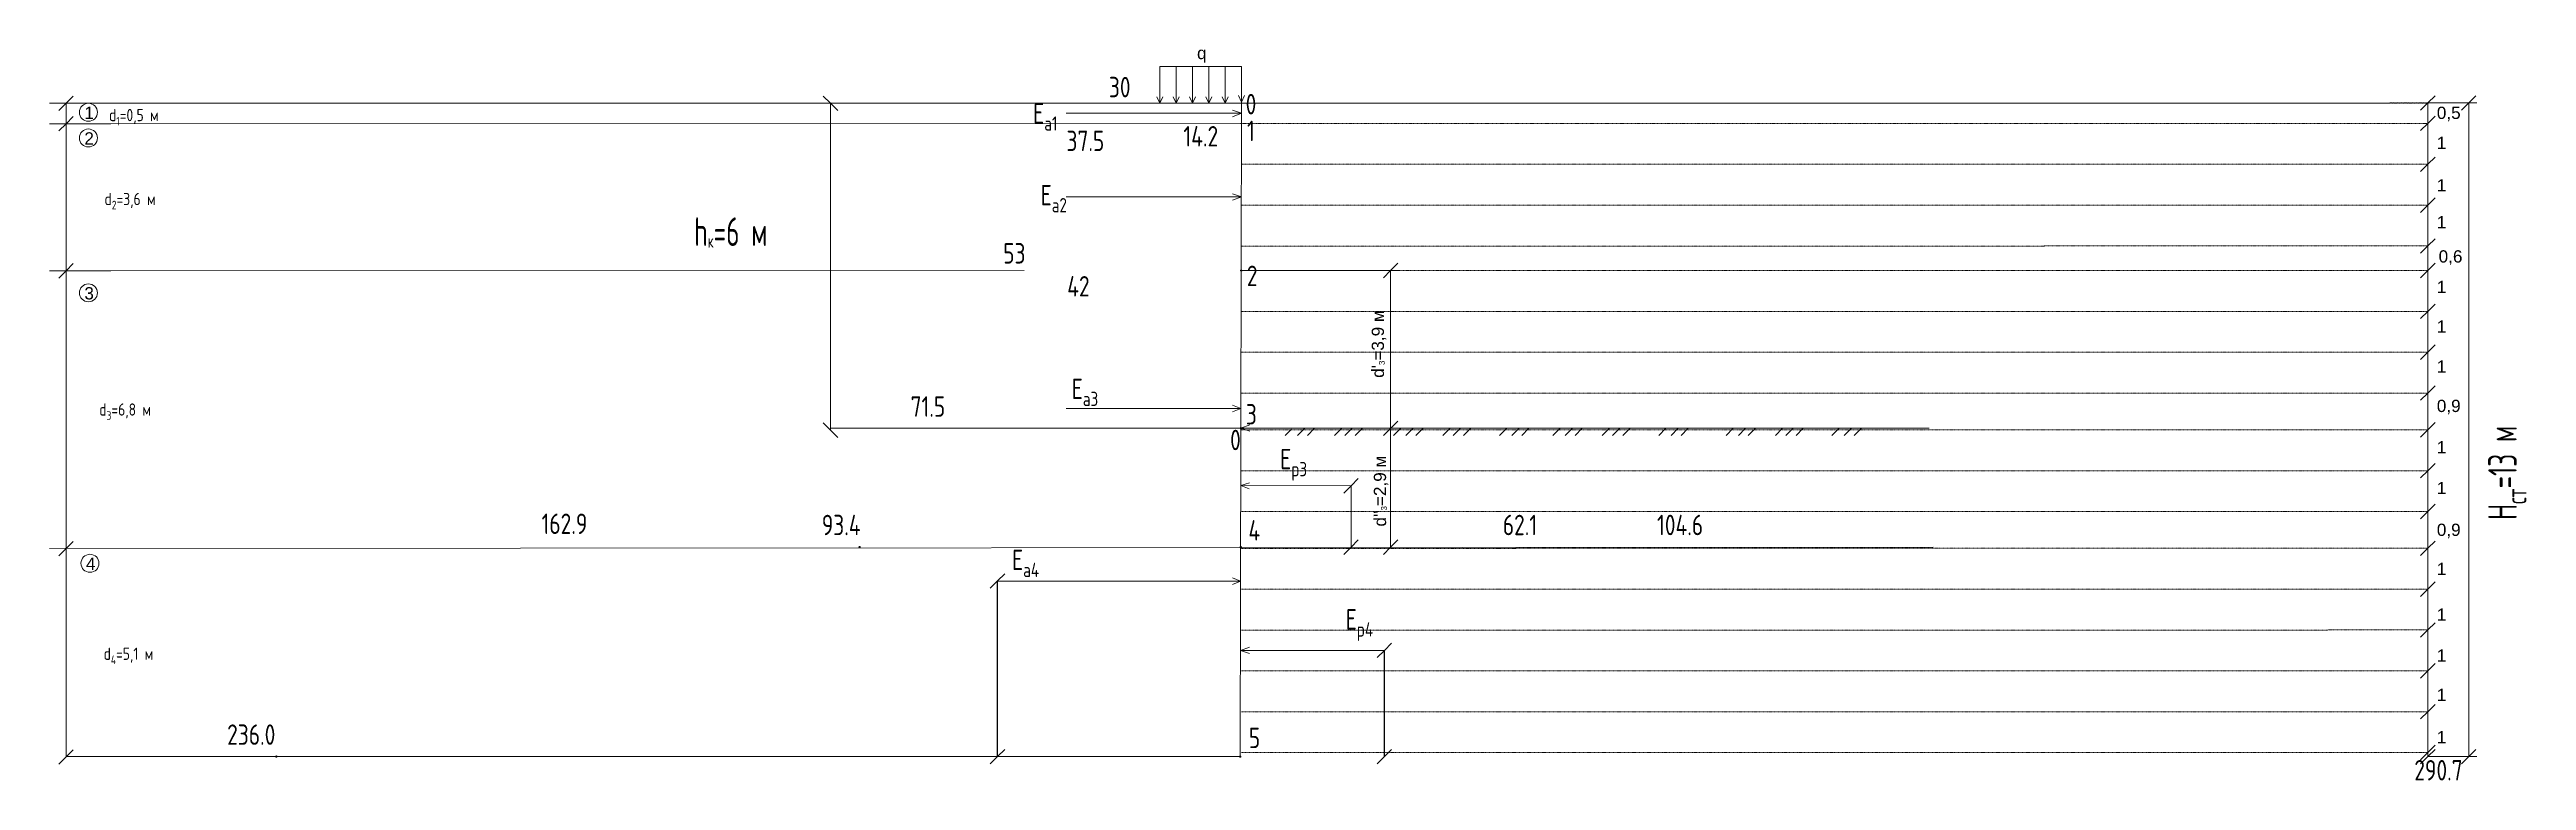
# Model space of a CAD drawing. Header units: millimetres. Extents: x -5592 to 31432, y -5488 to 8589.
# Drawn here: x 20906 to 26969, y -2275 to -486 of the extents above; entities that cross this region are included whole.
import ezdxf

# ---------------------------------------------------------------- set-up
doc = ezdxf.new("R2010")
doc.units = ezdxf.units.MM
doc.linetypes.add('JIS_02_0.7', pattern=[1.35, 0.75, -0.6])
doc.layers.get('0').update_dxf_attribs({"lineweight": 9})
doc.layers.add('давление', color=10, linetype='Continuous', lineweight=40)
doc.layers.add('размерность', color=50, linetype='JIS_02_0.7', lineweight=5)
doc.styles.add('GOST-2.304_Type-B_shrink', font='', dxfattribs={"width": 0.8})
doc.styles.get("Standard").update_dxf_attribs({"font": 'arial.ttf'})
doc.styles.get('GOST-2.304_Type-B_shrink').set_extended_font_data('GOST Common')

msp = doc.modelspace()

# ---------------------------------------------------------------- texts
at = {"char_height": 30, "attachment_point": 1}
for s, width, insert in [('q', 147.50897, (23714.779, -479.676)), ('1', 147.50897, (20991.157, -625.941)), ('\\A1;{\\fGOST 2.304 type A|b0|i0|c204|p34;d\\H0.7x;\\S^ 1;\\H1.42857x;=0,5 м}', 207.19336, (21051.413, -631.659)), ('0,5', 147.50897, (26749.612, -626.161)), ('2', 147.50897, (20991.157, -688.77)), ('1', 147.50897, (26749.612, -699.588)), ('\\A1;{\\fGOST 2.304 type A|b0|i0|c204|p34;d\\H0.7x;\\S^ 2;\\H1.42857x;=3,6 м}', 216.51654, (21040.485, -837.14)), ('1', 147.50897, (26749.612, -803.54)), ('1', 147.50897, (26749.612, -893.659)), ('0,6', 66.32146, (26754.056, -977.583)), ('3', 147.50897, (20991.157, -1067.864)), ('1', 147.50897, (26749.612, -1052.291)), ('1', 147.50897, (26749.612, -1149.149)), ('1', 147.50897, (26749.612, -1246.995)), ('\\A1;{\\fGOST 2.304 type A|b0|i0|c204|p34;d\\H0.7x;\\S^ 3;\\H1.42857x;=6,8 м}', 238.09915, (21027.58, -1352.419)), ('0,9', 71.29487, (26749.612, -1343.522)), ('1', 147.50897, (26749.612, -1444.662)), ('1', 147.50897, (26749.612, -1544.489)), ('0,9', 60.47138, (26749.612, -1646.791)), ('4', 147.50897, (20994.982, -1729.914)), ('1', 147.50897, (26749.612, -1742.493)), ('1', 147.50897, (26749.612, -1854.327)), ('\\A1;{\\fGOST 2.304 type A|b0|i0|c204|p34;d\\H0.7x;\\S^ 4;\\H1.42857x;=5,1 м}', 228.94581, (21038.242, -1950.301)), ('1', 147.50897, (26749.612, -1954.327)), ('1', 147.50897, (26749.612, -2050.725)), ('1', 147.50897, (26749.612, -2154.327))]:
    msp.add_mtext_dynamic_manual_height_columns(s, width=width, gutter_width=12.5, heights=[0], dxfattribs=dict(at, insert=insert))
at = {"char_height": 50, "attachment_point": 1, "style": 'GOST-2.304_Type-B_shrink'}
for s, insert, width in [('30', (23499.052, -553.141), 34.98763), ('0', (23833.795, -594.867), 33.28174), ('\\A1;E{\\H0.7x;\\S^ a1;}', (23313.493, -617.721), 33.16857), ('1', (23837.158, -660.378), 33.28174), ('37.5', (23395.204, -684.738), 53.82645), ('14.2', (23681.444, -673.483), 53.82645), ('\\A1;E{\\H0.7x;\\S^ a2;}', (23331.792, -817.706), 33.16857), ('53', (23240.243, -960.139), 33.16857), ('2', (23836.689, -1015.215), 33.28174), ('42', (23397.074, -1040.73), 33.16857), ('\\A1;E{\\H0.7x;\\S^ a3;}', (23407.902, -1291.844), 33.16857), ('71.5', (23013.606, -1335.083), 33.16857), ('\\A1;E{\\H0.7x;\\S^ p3;}', (23918.18, -1463.819), 33.16857), ('162.9', (22110.242, -1622.073), 33.16857), ('93.4', (22796.223, -1625.029), 33.16857), ('62.1', (24463.223, -1625.029), 33.16857), ('104.6', (24840.84, -1625.029), 118.4992), ('\\A1;E{\\H0.7x;\\S^ a4;}', (23261.838, -1710.515), 33.16857), ('\\A1;E{\\H0.7x;\\S^ p4;}', (24078.533, -1856.097), 33.16857), ('236.0', (21340.678, -2138.153), 33.16857), ('290.7', (26694.493, -2225.387), 118.4992)]:
    msp.add_mtext(s, dxfattribs=dict(at, insert=insert, width=width))
at = {"attachment_point": 1, "style": 'GOST-2.304_Type-B_shrink'}
for s, width, insert, char_height in [('\\A1;{\\fGOST 2.304 type A|b0|i0|c204|p34;h\\H0.46667x;\\S^ к;\\H2.14284x;=6 м}', 353.26024, (22483.828, -897.084), 70), ('3', 30, (23834.396, -1354.016), 50), ('0', 30, (23795.713, -1416.936), 50), ('4', 30, (23840.592, -1638.065), 50), ('5', 30, (23841.622, -2146.112), 50)]:
    msp.add_mtext_dynamic_manual_height_columns(s, width=width, gutter_width=12.5, heights=[0], dxfattribs=dict(at, insert=insert, char_height=char_height))
at = {"char_height": 30, "attachment_point": 1, "rotation": 90}
for s, width, insert in [("\\A1;d'{\\H0.46667x;\\S^ 3;}=3,9 м", 160.34209, (24142.339, -1289.891)), ("\\A1;d''{\\H0.46667x;\\S^ 3;}=2,9 м", 188.48875, (24147.519, -1653.877))]:
    msp.add_mtext_dynamic_manual_height_columns(s, width=width, gutter_width=12.5, heights=[0], dxfattribs=dict(at, insert=insert))
at = {"insert": (26875.206, -1637.522), "char_height": 70, "attachment_point": 1, "rotation": 90, "style": 'GOST-2.304_Type-B_shrink'}
msp.add_mtext_dynamic_manual_height_columns('\\A1;{\\fGOST 2.304 type A|b0|i0|c204|p34;H\\H0.7x;\\S^ ст;\\H1.42857x;=13 м}', width=426.09372, gutter_width=12.5, heights=[0], dxfattribs=at)

# ---------------------------------------------------------------- hatches: boundary and pattern name
at = {"layer": 'давление'}
h = msp.add_hatch(color=256, dxfattribs=at)
h.dxf.hatch_style = 1
h.paths.add_polyline_path([(23822.862, -1024.029), (23822.862, -1026.798), (23822.856, -1030.029, 0.41474628), (23825.862, -1027.029, 0.41417256)])
h.paths.add_polyline_path([(23822.862, -1024.029, 0.39185999), (23819.87, -1026.798), (23822.862, -1026.798)])
h.paths.add_polyline_path([(23822.862, -1026.798), (23819.87, -1026.798, 0.01926697), (23819.862, -1027.029, 0.41368104), (23822.856, -1030.029)])
h = msp.add_hatch(color=256, dxfattribs=at)
h.dxf.hatch_style = 1
h.paths.add_polyline_path([(23821.978, -1410.162), (23821.978, -1412.931), (23821.973, -1416.162, 0.41474628), (23824.978, -1413.162, 0.41417256)])
h.paths.add_polyline_path([(23821.978, -1410.162, 0.39185999), (23818.987, -1412.931), (23821.978, -1412.931)])
h.paths.add_polyline_path([(23821.978, -1412.931), (23818.987, -1412.931, 0.01926697), (23818.978, -1413.162, 0.41368104), (23821.973, -1416.162)])
h = msp.add_hatch(color=256, dxfattribs=at)
h.dxf.hatch_style = 1
h.paths.add_polyline_path([(22888.812, -1701.131), (22888.812, -1703.9), (22888.806, -1707.131, 0.41474628), (22891.812, -1704.131, 0.41417256)])
h.paths.add_polyline_path([(22888.812, -1701.131, 0.39185999), (22885.821, -1703.9), (22888.812, -1703.9)])
h.paths.add_polyline_path([(22888.812, -1703.9), (22885.821, -1703.9, 0.01926697), (22885.812, -1704.131, 0.41368104), (22888.806, -1707.131)])
h = msp.add_hatch(color=256, dxfattribs=at)
h.dxf.hatch_style = 1
h.paths.add_polyline_path([(23821.75, -1701.271), (23821.75, -1704.04), (23821.744, -1707.271, 0.41474628), (23824.75, -1704.271, 0.41417256)])
h.paths.add_polyline_path([(23821.75, -1701.271, 0.39185999), (23818.759, -1704.04), (23821.75, -1704.04)])
h.paths.add_polyline_path([(23821.75, -1704.04), (23818.759, -1704.04, 0.01926697), (23818.75, -1704.271, 0.41368104), (23821.744, -1707.271)])
h = msp.add_hatch(color=256, dxfattribs=at)
h.dxf.hatch_style = 1
h.paths.add_polyline_path([(21461.019, -2213.996), (21461.019, -2216.765), (21461.013, -2219.996, 0.41474628), (21464.018, -2216.996, 0.41417256)])
h.paths.add_polyline_path([(21461.019, -2213.996, 0.39185999), (21458.027, -2216.765), (21461.019, -2216.765)])
h.paths.add_polyline_path([(21461.019, -2216.765), (21458.027, -2216.765, 0.01926697), (21458.018, -2216.996, 0.41368104), (21461.013, -2219.996)])
h = msp.add_hatch(color=256, dxfattribs=at)
h.dxf.hatch_style = 1
h.paths.add_polyline_path([(23820.526, -2214.022), (23820.526, -2216.791), (23820.52, -2220.022, 0.41474628), (23823.526, -2217.022, 0.41417256)])
h.paths.add_polyline_path([(23820.526, -2214.022, 0.39185999), (23817.535, -2216.791), (23820.526, -2216.791)])
h.paths.add_polyline_path([(23820.526, -2216.791), (23817.535, -2216.791, 0.01926697), (23817.526, -2217.022, 0.41368104), (23820.52, -2220.022)])

# ---------------------------------------------------------------- linework, layer by layer
for p, q in [((23623.533, -527.875), (23623.533, -617.875)), ((23623.533, -527.875), (23823.533, -527.875)), ((23663.533, -527.875), (23663.533, -617.875)), ((23703.533, -527.875), (23703.533, -617.875)), ((23743.533, -527.875), (23743.533, -617.875)), ((23783.533, -527.875), (23783.533, -617.875)), ((23823.533, -527.875), (23823.533, -617.875)), ((20946.19, -617.875), (20963.921, -600.18)), ((22817.671, -617.875), (22799.94, -600.18)), ((23623.533, -617.875), (23616.158, -602.017)), ((23623.533, -617.875), (23630.908, -602.017)), ((23663.533, -617.875), (23656.158, -602.017)), ((23663.533, -617.875), (23670.908, -602.017)), ((23703.533, -617.875), (23696.158, -602.017)), ((23703.533, -617.875), (23710.908, -602.017)), ((23743.533, -617.875), (23736.158, -602.017)), ((23743.533, -617.875), (23750.908, -602.017)), ((23783.533, -617.875), (23776.158, -602.017)), ((23783.533, -617.875), (23790.908, -602.017)), ((23823.533, -614.875), (23816.158, -599.017)), ((23823.533, -614.875), (23830.908, -599.017)), ((26727.625, -617.072), (26745.356, -599.378)), ((26727.625, -617.072), (26745.356, -599.378)), ((26827.625, -617.072), (26845.356, -599.378)), ((20905.876, -617.875), (21056.19, -617.875)), ((20928.459, -635.569), (20946.19, -617.875)), ((20946.19, -617.875), (20946.19, -2217.875)), ((20946.19, -667.875), (20963.921, -650.18)), ((23123.533, -617.875), (21056.19, -617.875)), ((23823.533, -666.936), (21056.19, -667.875)), ((22817.671, -617.875), (22817.671, -1417.875)), ((22835.402, -635.569), (22817.671, -617.875)), ((23823.533, -617.875), (23123.533, -617.875)), ((23823.533, -617.875), (23820.625, -2217.072)), ((26709.894, -634.767), (26727.625, -617.072)), ((26709.894, -634.767), (26727.625, -617.072)), ((26727.625, -617.072), (26847.625, -617.072)), ((26727.625, -617.072), (26727.625, -2217.072)), ((26727.625, -667.072), (26745.356, -649.378)), ((26809.894, -634.767), (26827.625, -617.072)), ((26827.625, -617.072), (26827.625, -2217.072)), ((20905.876, -667.875), (21056.19, -667.875)), ((20928.459, -685.569), (20946.19, -667.875)), ((26709.894, -684.767), (26727.625, -667.072)), ((26709.894, -784.767), (26727.625, -767.072)), ((26727.625, -767.072), (26745.356, -749.378)), ((26709.894, -884.767), (26727.625, -867.072)), ((26727.625, -867.072), (26745.356, -849.378)), ((26709.894, -984.767), (26727.625, -967.072)), ((26727.625, -967.072), (26745.356, -949.378)), ((20905.876, -1027.875), (21056.19, -1027.875)), ((20928.459, -1045.569), (20946.19, -1027.875)), ((20946.19, -1027.875), (20963.921, -1010.18)), ((23291.3, -1027.152), (21056.19, -1027.875)), ((23822.79, -1026.884), (24208.57, -1027.23)), ((24170.839, -1044.925), (24188.57, -1027.23)), ((24188.57, -1027.23), (24206.301, -1009.536)), ((24188.57, -1027.23), (24188.57, -1704.224)), ((26709.894, -1044.767), (26727.625, -1027.072)), ((26727.625, -1027.072), (26745.356, -1009.378)), ((26709.894, -1144.767), (26727.625, -1127.072)), ((26727.625, -1127.072), (26745.356, -1109.378)), ((26727.625, -1227.072), (26745.356, -1209.378)), ((26709.894, -1244.767), (26727.625, -1227.072)), ((26709.894, -1344.767), (26727.625, -1327.072)), ((26727.625, -1327.072), (26745.356, -1309.378)), ((22817.671, -1417.875), (22799.94, -1400.18)), ((22817.671, -1413.17), (25506.671, -1413.17)), ((22835.402, -1435.569), (22817.671, -1417.875)), ((23930.426, -1430.865), (23946.033, -1415.289)), ((23960.618, -1430.865), (23978.348, -1413.17)), ((23984.902, -1430.865), (24002.633, -1413.17)), ((24051.193, -1430.865), (24068.924, -1413.17)), ((24076.79, -1430.865), (24094.521, -1413.17)), ((24101.731, -1430.865), (24119.462, -1413.17)), ((24170.839, -1431.215), (24188.57, -1413.521)), ((24188.57, -1413.521), (24206.301, -1395.826)), ((24195.77, -1430.865), (24213.501, -1413.17)), ((24225.962, -1430.865), (24243.693, -1413.17)), ((24250.247, -1430.865), (24267.978, -1413.17)), ((24316.537, -1430.865), (24334.268, -1413.17)), ((24342.134, -1430.865), (24359.865, -1413.17)), ((24367.075, -1430.865), (24384.806, -1413.17)), ((24455.121, -1430.865), (24472.852, -1413.17)), ((24485.312, -1430.865), (24503.043, -1413.17)), ((24509.597, -1430.865), (24527.328, -1413.17)), ((24585.63, -1430.865), (24603.36, -1413.17)), ((24615.821, -1430.865), (24633.552, -1413.17)), ((24640.106, -1430.865), (24657.837, -1413.17)), ((24706.396, -1430.865), (24724.127, -1413.17)), ((24731.994, -1430.865), (24749.725, -1413.17)), ((24756.935, -1430.865), (24774.666, -1413.17)), ((24844.98, -1430.865), (24862.711, -1413.17)), ((24875.172, -1430.865), (24892.903, -1413.17)), ((24899.456, -1430.865), (24917.187, -1413.17)), ((25009.708, -1430.865), (25027.439, -1413.17)), ((25039.9, -1430.865), (25057.631, -1413.17)), ((25064.184, -1430.865), (25081.915, -1413.17)), ((25130.475, -1430.865), (25148.206, -1413.17)), ((25156.072, -1430.865), (25173.803, -1413.17)), ((25181.013, -1430.865), (25198.744, -1413.17)), ((25269.058, -1430.865), (25286.789, -1413.17)), ((25299.25, -1430.865), (25316.981, -1413.17)), ((25323.535, -1430.865), (25341.266, -1413.17)), ((26709.894, -1434.767), (26727.625, -1417.072)), ((26727.625, -1417.072), (26745.356, -1399.378)), ((26727.625, -1517.072), (26745.356, -1499.378)), ((24074.119, -1571.918), (24091.85, -1554.224)), ((24091.85, -1554.224), (24109.581, -1536.529)), ((24091.85, -1704.224), (24091.85, -1554.224)), ((26709.894, -1534.767), (26727.625, -1517.072)), ((26709.894, -1634.767), (26727.625, -1617.072)), ((26727.625, -1617.072), (26745.356, -1599.378)), ((20946.19, -1707.875), (20963.921, -1690.18)), ((24091.85, -1704.224), (24109.581, -1686.529)), ((24188.57, -1704.224), (24206.301, -1686.529)), ((26727.625, -1707.072), (26745.356, -1689.378)), ((20905.876, -1707.875), (25517.114, -1704.226)), ((20928.459, -1725.569), (20946.19, -1707.875)), ((24074.119, -1721.918), (24091.85, -1704.224)), ((24170.839, -1721.918), (24188.57, -1704.224)), ((26709.894, -1724.767), (26727.625, -1707.072)), ((23208.633, -1804.767), (23226.364, -1787.072)), ((23226.364, -1787.072), (23244.095, -1769.378)), ((26709.894, -1824.767), (26727.625, -1807.072)), ((26727.625, -1807.072), (26745.356, -1789.378)), ((24173.286, -1957.072), (24191.017, -1939.378)), ((26709.894, -1924.767), (26727.625, -1907.072)), ((26727.625, -1907.072), (26745.356, -1889.378)), ((24155.555, -1974.767), (24173.286, -1957.072)), ((26727.625, -2007.072), (26745.356, -1989.378)), ((26709.894, -2024.767), (26727.625, -2007.072)), ((26709.894, -2124.767), (26727.625, -2107.072)), ((26727.625, -2107.072), (26745.356, -2089.378)), ((20928.459, -2235.569), (20946.19, -2217.875)), ((20946.19, -2217.875), (20963.921, -2200.18)), ((23820.625, -2217.072), (20946.19, -2217.072)), ((23208.633, -2234.767), (23226.364, -2217.072)), ((23226.364, -2217.072), (23244.095, -2199.378)), ((24155.555, -2234.767), (24173.286, -2217.072)), ((24173.286, -2217.072), (24191.017, -2199.378)), ((26709.894, -2224.767), (26727.625, -2207.072)), ((26709.894, -2234.767), (26727.625, -2217.072)), ((26727.625, -2207.072), (26745.356, -2189.378)), ((26727.625, -2217.072), (26745.356, -2199.378)), ((26727.625, -2217.072), (26847.625, -2217.072)), ((26809.894, -2234.767), (26827.625, -2217.072)), ((26827.625, -2217.072), (26845.356, -2199.378))]:
    msp.add_line(p, q)
for centre in [(21001.058, -639.875), (21001.058, -702.703), (21001.058, -1081.798), (21004.883, -1743.848)]:
    msp.add_circle(centre, 22)
at = {"layer": 'Defpoints'}
msp.add_line((24173.286, -2217.072), (24173.286, -1957.072), dxfattribs=at)
at = {"layer": 'давление', "color": 0, "lineweight": 9}
for p, q in [((23823.533, -642.352), (23394.557, -642.352)), ((23803.829, -617.875), (23801.589, -617.875)), ((23801.589, -634.744), (23823.533, -642.352)), ((23801.589, -650.854), (23823.533, -642.352)), ((23823.533, -846.697), (23394.557, -846.697)), ((23801.589, -839.09), (23823.533, -846.697)), ((23801.589, -855.199), (23823.533, -846.697)), ((23822.176, -1364.539), (23394.557, -1364.539)), ((23801.589, -1356.932), (23822.176, -1364.539)), ((23801.589, -1373.041), (23822.176, -1364.539)), ((23822.087, -1413.17), (23844.031, -1404.668)), ((24251.063, -1413.17), (23822.087, -1413.17)), ((23822.087, -1413.17), (23844.031, -1420.777)), ((23821.832, -1553.733), (23843.016, -1546.927)), ((24091.85, -1554.224), (23821.832, -1553.733)), ((23821.832, -1553.733), (23842.329, -1561.455)), ((23821.407, -1787.379), (23226.364, -1787.379)), ((23801.923, -1779.772), (23821.407, -1787.379)), ((23801.923, -1795.881), (23821.407, -1787.379)), ((23821.098, -1957.212), (23843.042, -1948.71)), ((24173.286, -1957.072), (23821.098, -1957.212)), ((23821.098, -1957.212), (23843.042, -1964.819))]:
    msp.add_line(p, q, dxfattribs=at)
at = {"layer": 'давление', "color": 0, "lineweight": -3}
msp.add_line((23226.364, -2217.072), (23226.364, -1787.072), dxfattribs=at)
at = {"layer": 'размерность', "ltscale": 0.8}
for p, q in [((23820.533, -666.936), (26727.625, -667.072)), ((26727.625, -617.072), (23823.533, -617.209)), ((23823.533, -617.738), (26730.625, -617.875)), ((26727.625, -766.936), (23823.533, -767.072)), ((26727.625, -866.936), (23823.533, -867.072)), ((26727.625, -967.072), (23823.533, -967.209)), ((26727.625, -1027.072), (23823.533, -1027.209)), ((26727.625, -1127.072), (23823.533, -1127.209)), ((26727.625, -1227.072), (23823.533, -1227.209)), ((26727.625, -1327.072), (23823.533, -1327.209)), ((26727.625, -1417.072), (23823.533, -1417.209)), ((26727.625, -1517.072), (23823.533, -1517.209)), ((26727.625, -1617.072), (23823.533, -1617.209)), ((26727.625, -1707.072), (23823.533, -1707.209)), ((26727.625, -1807.072), (23823.533, -1807.209)), ((26727.625, -1907.072), (23823.533, -1907.209)), ((26727.625, -2007.072), (23823.533, -2007.209)), ((26727.625, -2107.072), (23823.533, -2107.209)), ((26727.625, -2207.072), (23823.533, -2207.209))]:
    msp.add_line(p, q, dxfattribs=at)

msp.set_redraw_order([(e.dxf.handle, doc.entitydb.next_handle()) for e in msp.query("TEXT MTEXT ATTDEF DIMENSION ARC_DIMENSION")])  # texts and dimensions are drawn at this point

doc.saveas('drawing.dxf')
